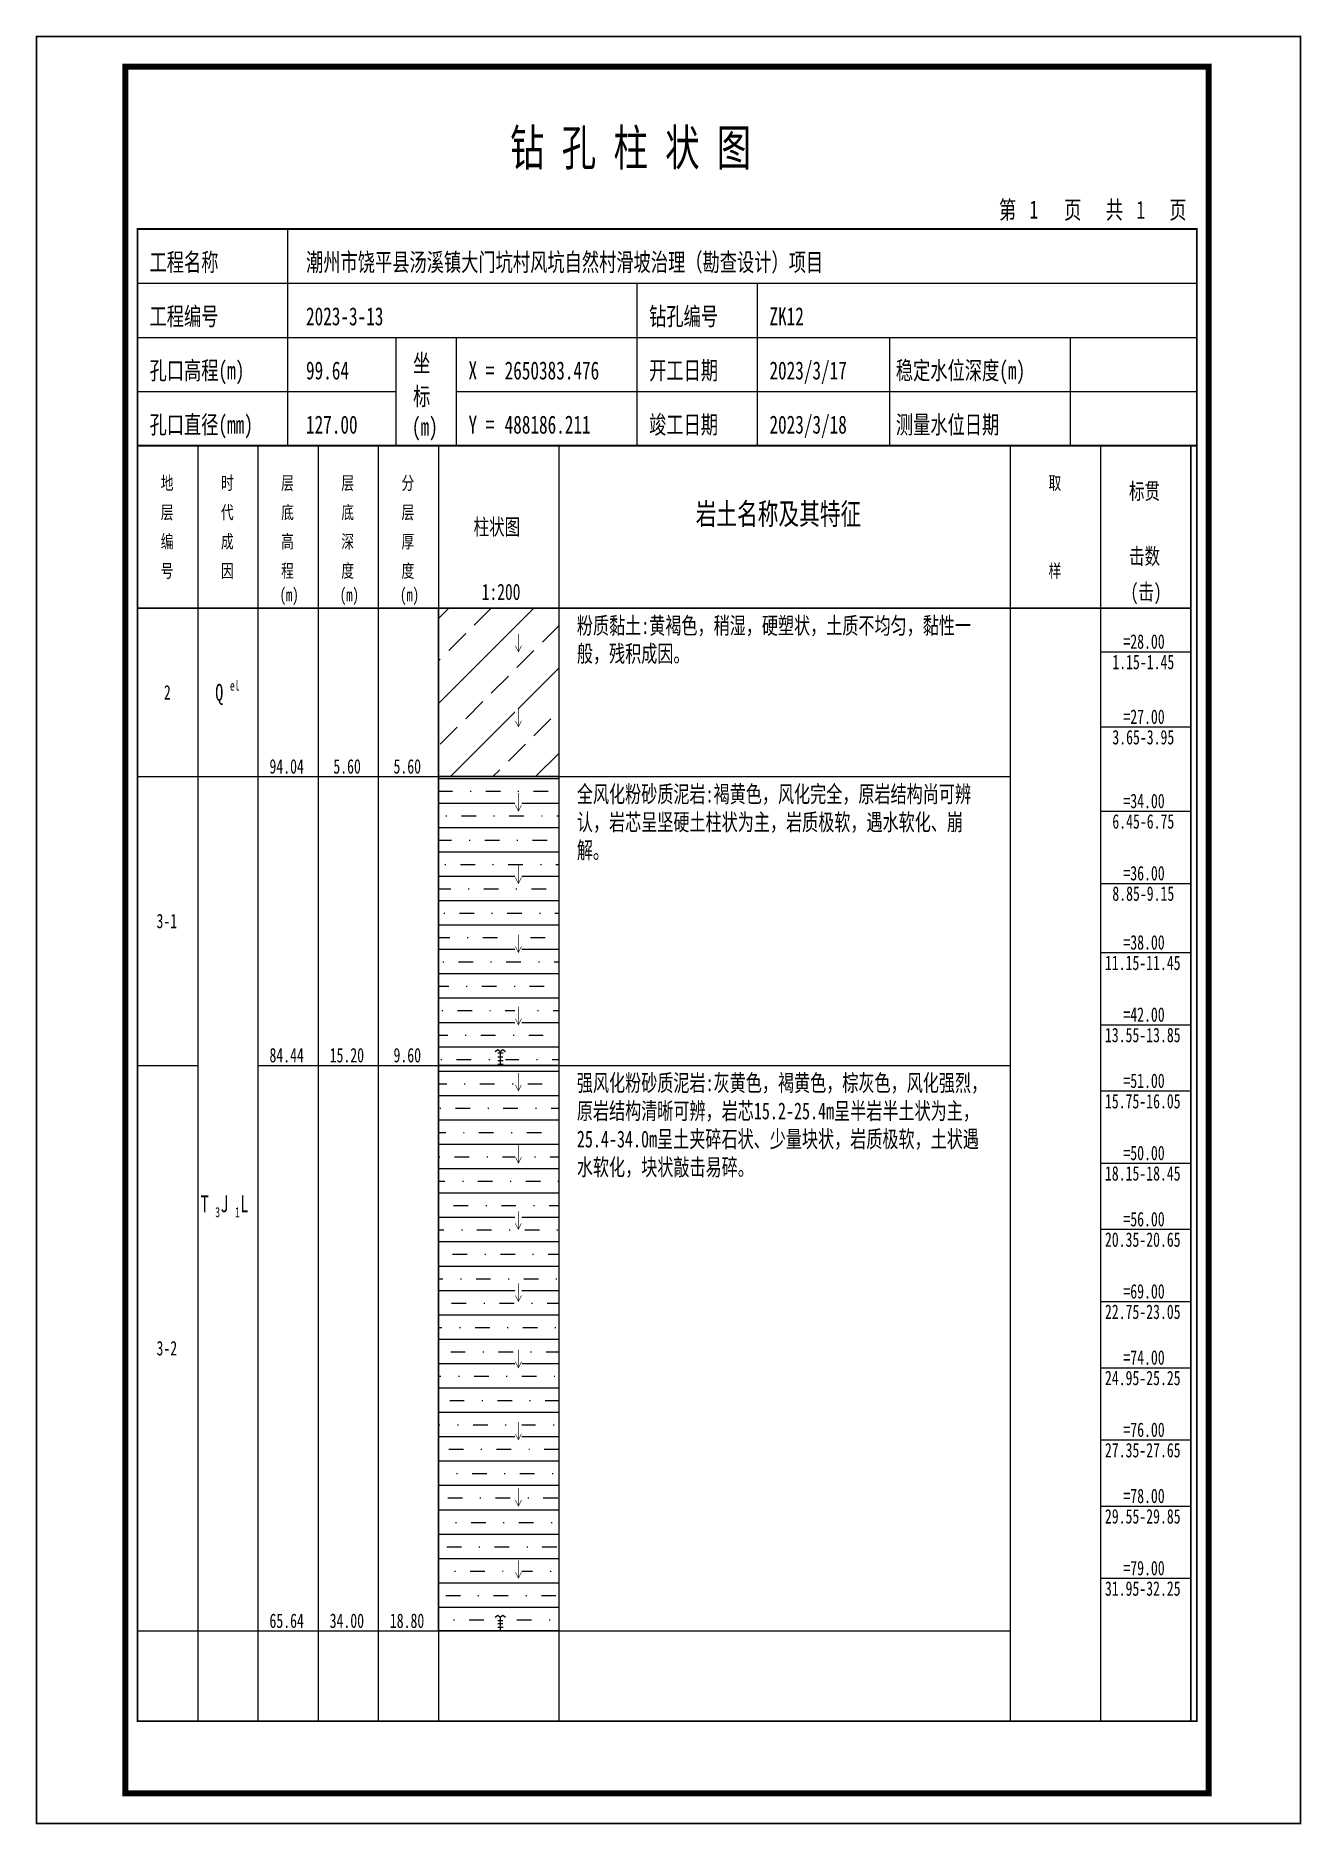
# Model space of a CAD drawing. Extents: x -17 to 4273, y -202 to 95.
# Drawn here: x 2788.1 to 2998.4, y -202.1 to 95.1 of the extents above; entities that cross this region are included whole.
import ezdxf
from ezdxf.enums import TextEntityAlignment as Align

# ---------------------------------------------------------------- set-up
doc = ezdxf.new("R2010")
doc.units = 0
doc.header["$MEASUREMENT"] = 0
doc.linetypes.add('DASHDOTX2', pattern=[2, 1, -0.5, 0, -0.5])
for name, color, linetype in [('GICAD_POUMIAN', 7, 'Continuous'), ('ZZT_BGBJ', 7, 'Continuous'), ('ZZT_FHD', 7, 'Continuous'), ('ZZT_TC', 7, 'Continuous')]:
    doc.layers.add(name, color=color, linetype=linetype)
doc.styles.add('BODYCONTENT', font='simfang.ttf', dxfattribs={"width": 0.7, "height": 2.8})
doc.styles.add('BODYTITLE', font='simfang.ttf', dxfattribs={"width": 0.7, "height": 3.6})
doc.styles.add('标注栏-第一列', font='', dxfattribs={"width": 0.7, "height": 3})
doc.styles.get('标注栏-第一列').set_extended_font_data('SimSun')
pattern_1 = [(0, (0, 0), (0, 4.05), []), (0, (3.24, 1.944), (4.05, 4.05), [0.162, -2.43, 2.43, -2.916])]

msp = doc.modelspace()

# ---------------------------------------------------------------- texts
at = {"layer": 'ZZT_TC', "color": 7, "style": 'BODYTITLE', "width": 0.7}
for s, height, p in [('地', 2.21, (2808.87, 19.03)), ('时', 2.21, (2818.87, 19.03)), ('层', 2.21, (2828.87, 19.03)), ('层', 2.21, (2838.87, 19.03)), ('分', 2.21, (2848.87, 19.03)), ('取', 2.21, (2956.37, 19.03)), ('标贯', 2.7, (2969.74, 17.28)), ('岩土名称及其特征', 3.6, (2897.75, 12.78)), ('层', 2.21, (2808.87, 14.16)), ('代', 2.21, (2818.87, 14.16)), ('底', 2.21, (2828.87, 14.16)), ('底', 2.21, (2838.87, 14.16)), ('层', 2.21, (2848.87, 14.16)), ('柱状图', 2.7, (2860.85, 11.34)), ('编', 2.21, (2808.87, 9.3)), ('成', 2.21, (2818.87, 9.3)), ('高', 2.21, (2828.87, 9.3)), ('深', 2.21, (2838.87, 9.3)), ('厚', 2.21, (2848.87, 9.3)), ('击数', 2.7, (2969.74, 6.48)), ('号', 2.21, (2808.87, 4.43)), ('因', 2.21, (2818.87, 4.43)), ('程', 2.21, (2828.87, 4.43)), ('度', 2.21, (2838.87, 4.43)), ('度', 2.21, (2848.87, 4.43)), ('样', 2.21, (2956.37, 4.43)), ('(m)', 2.213, (2828.62, 0.44)), ('(m)', 2.213, (2838.62, 0.44)), ('(m)', 2.213, (2848.62, 0.44)), ('1:200', 2.7, (2862.2, 0.54)), ('(击)', 2.7, (2970, 0.54))]:
    msp.add_text(s, height=height, dxfattribs=at).set_placement(p, align=Align.BOTTOM_LEFT)
at = {"layer": 'ZZT_TC', "color": 7, "style": 'BODYCONTENT', "width": 0.7}
for s, height, p in [('=28.00', 2.4, (2968.81, -6.75)), ('1.15-1.45', 2.4, (2966.97, -10.15)), ('2', 2.4, (2809.39, -15.2)), ('Q', 2.8, (2817.92, -15.4)), ('el', 1.68, (2820.36, -13.72)), ('=27.00', 2.4, (2968.81, -19.25)), ('3.65-3.95', 2.4, (2966.97, -22.65)), ('94.04', 2.4, (2826.93, -27.5)), ('5.60', 2.4, (2837.54, -27.5)), ('5.60', 2.4, (2847.54, -27.5)), ('=34.00', 2.4, (2968.81, -33.25)), ('6.45-6.75', 2.4, (2966.97, -36.65)), ('=36.00', 2.4, (2968.81, -45.25)), ('8.85-9.15', 2.4, (2966.97, -48.65)), ('3-1', 2.4, (2808.16, -53.2)), ('=38.00', 2.4, (2968.81, -56.75)), ('11.15-11.45', 2.4, (2965.74, -60.15)), ('=42.00', 2.4, (2968.81, -68.75)), ('13.55-13.85', 2.4, (2965.74, -72.15)), ('84.44', 2.4, (2826.93, -75.5)), ('84.44', 2.4, (2826.93, -75.5)), ('15.20', 2.4, (2836.93, -75.5)), ('15.20', 2.4, (2836.93, -75.5)), ('9.60', 2.4, (2847.54, -75.5)), ('=51.00', 2.4, (2968.81, -79.75)), ('15.75-16.05', 2.4, (2965.74, -83.15)), ('=50.00', 2.4, (2968.81, -91.75)), ('18.15-18.45', 2.4, (2965.74, -95.15)), ('T', 2.8, (2815.49, -100.4)), ('J', 2.8, (2818.78, -100.4)), ('L', 2.8, (2822.08, -100.4)), ('3', 1.68, (2817.92, -101.24)), ('1', 1.68, (2821.22, -101.24)), ('=56.00', 2.4, (2968.81, -102.75)), ('20.35-20.65', 2.4, (2965.74, -106.15)), ('=69.00', 2.4, (2968.81, -114.75)), ('22.75-23.05', 2.4, (2965.74, -118.15)), ('3-2', 2.4, (2808.16, -124.2)), ('=74.00', 2.4, (2968.81, -125.75)), ('24.95-25.25', 2.4, (2965.74, -129.15)), ('=76.00', 2.4, (2968.81, -137.75)), ('27.35-27.65', 2.4, (2965.74, -141.15)), ('=78.00', 2.4, (2968.81, -148.75)), ('29.55-29.85', 2.4, (2965.74, -152.15)), ('=79.00', 2.4, (2968.81, -160.75)), ('31.95-32.25', 2.4, (2965.74, -164.15)), ('65.64', 2.4, (2826.93, -169.5)), ('34.00', 2.4, (2836.93, -169.5)), ('18.80', 2.4, (2846.93, -169.5))]:
    msp.add_text(s, height=height, dxfattribs=at).set_placement(p)
at = {"layer": 'ZZT_TC', "color": 7, "char_height": 2.8, "width": 69, "attachment_point": 1, "style": 'BODYCONTENT'}
for s, insert in [('粉质黏土:黄褐色，稍湿，硬塑状，土质不均匀，黏性一般，残积成因。', (2878, -1.5)), ('全风化粉砂质泥岩:褐黄色，风化完全，原岩结构尚可辨认，岩芯呈坚硬土柱状为主，岩质极软，遇水软化、崩解。', (2878, -29.5)), ('强风化粉砂质泥岩:灰黄色，褐黄色，棕灰色，风化强烈，原岩结构清晰可辨，岩芯15.2-25.4m呈半岩半土状为主，25.4-34.0m呈土夹碎石状、少量块状，岩质极软，土状遇水软化，块状敲击易碎。', (2878, -77.5))]:
    msp.add_mtext(s, dxfattribs=dict(at, insert=insert))

# ---------------------------------------------------------------- blocks, each defined once
blk = doc.blocks.new('FH_QUAN_C')
blk.add_wipeout([(0, 0), (1.13, 0), (1.13, 1.61), (0, 1.61)])
at = {"layer": 'GICAD_POUMIAN', "color": 1}
for p, q in [((0, 1.4), (0.28, 1.61)), ((0.28, 1.61), (0.56, 1.41)), ((0.28, 1.26), (0.86, 1.26)), ((0.28, 0.41), (0.86, 0.41)), ((0.29, 0.81), (0.84, 0.81)), ((0.56, 1.41), (0.84, 1.61)), ((0.56, 1.41), (0.56, 0)), ((0.84, 1.61), (1.13, 1.4)), ((0.28, 0), (0.86, 0))]:
    blk.add_line(p, q, dxfattribs=at)
blk = doc.blocks.new('FH_QIANG_C')
blk.add_wipeout([(0, 0), (1.13, 0), (1.13, 1.61), (0, 1.61)])
at = {"layer": 'GICAD_POUMIAN', "color": 1}
for p, q in [((0, 1.4), (0.28, 1.61)), ((0.28, 1.61), (0.56, 1.41)), ((0.28, 0.28), (0.86, 0.28)), ((0.29, 1.02), (0.84, 1.02)), ((0.29, 0.68), (0.84, 0.68)), ((0.56, 1.41), (0.84, 1.61)), ((0.56, 1.41), (0.56, 0)), ((0.84, 1.61), (1.13, 1.4))]:
    blk.add_line(p, q, dxfattribs=at)
blk = doc.blocks.new('zztSLbg')
blk.add_wipeout([(-0.05, -0.11), (1.04, -0.11), (1.04, 3), (-0.05, 3)])
at = {"color": 1, "const_width": 0.1}
for points in [[(0.5, 3), (0.5, 0)], [(0, 1), (0.5, 0), (1, 1)]]:
    blk.add_lwpolyline(points, dxfattribs=at)
blk = doc.blocks.new('block12', base_point=(16.77, 229))
for p, q in [((41.77, 229), (41.77, 265)), ((16.77, 256), (192.77, 256)), ((99.77, 229), (99.77, 256)), ((119.77, 229), (119.77, 256)), ((16.77, 247), (192.77, 247)), ((59.77, 229), (59.77, 247)), ((69.77, 229), (69.77, 247)), ((141.77, 229), (141.77, 247)), ((171.77, 229), (171.77, 247)), ((16.77, 238), (59.77, 238)), ((69.77, 238), (192.77, 238))]:
    blk.add_line(p, q)
for points, const_width in [([(0, 0), (210, 0), (210, 297), (0, 297)], 0.25), ([(14.77, 5), (194.77, 5), (194.77, 292), (14.77, 292)], 1), ([(16.77, 265), (192.77, 265), (192.77, 17), (16.77, 17)], 0.3)]:
    blk.add_lwpolyline(points, close=True, dxfattribs=dict(const_width=const_width))
at = {"const_width": 0.3}
blk.add_lwpolyline([(16.77, 229), (192.77, 229)], dxfattribs=at)
at = {"style": '标注栏-第一列', "width": 0.7}
for s, height, p in [('钻 孔 柱 状 图', 6, (78.67, 275.54)), ('第', 3, (159.9, 266.7)), (' 1', 3, (163.55, 266.75)), ('页', 3, (170.73, 266.7)), ('共', 3, (177.65, 266.7)), (' 1', 3, (181.31, 266.7)), ('页', 3, (188.21, 266.7)), ('工程名称', 3, (18.77, 258)), ('潮州市饶平县汤溪镇大门坑村风坑自然村滑坡治理（勘查设计）项目', 3, (44.77, 258)), ('工程编号', 3, (18.77, 249)), ('2023-3-13', 3, (44.77, 249)), ('钻孔编号', 3, (101.77, 249)), ('ZK12', 3, (121.77, 249)), ('坐', 3, (62.56, 241.24)), ('孔口高程(m)', 3, (18.77, 240)), ('99.64', 3, (44.77, 240)), ('X =', 3, (71.77, 240)), ('2650383.476', 3, (77.77, 240)), ('开工日期', 3, (101.77, 240)), ('2023/3/17', 3, (121.77, 240)), ('稳定水位深度(m)', 3, (142.77, 240)), ('标', 3, (62.56, 235.7)), ('孔口直径(mm)', 3, (18.77, 231)), ('127.00', 3, (44.77, 231)), ('(m) ', 3, (62.37, 230.65)), ('Y =', 3, (71.77, 231)), ('488186.211', 3, (77.77, 231)), ('竣工日期', 3, (101.77, 231)), ('2023/3/18', 3, (121.77, 231)), ('测量水位日期', 3, (142.77, 231))]:
    blk.add_text(s, height=height, dxfattribs=at).set_placement(p)

# ---------------------------------------------------------------- hatches: boundary and pattern name
at = {"layer": 'ZZT_TC'}
h = msp.add_hatch(dxfattribs=at)
h.set_pattern_fill('GKFZNT', color=256, style=0)
h.set_pattern_definition([(45, (0, 0), (-7.071068, 7.071068), []), (45, (7.071, 0), (-7.071068, 7.071068), [4, -2])])
h.paths.add_polyline_path([(2855, 0), (2875, 0), (2875, -28), (2855, -28)], flags=0)
h = msp.add_hatch(dxfattribs=at)
h.set_pattern_fill('GKFSZNY', color=256, style=0)
h.set_pattern_definition(pattern_1)
h.paths.add_polyline_path([(2855, -28), (2875, -28), (2875, -76), (2855, -76)], flags=0)

# ---------------------------------------------------------------- linework, layer by layer
at = {"layer": 'ZZT_FHD', "linetype": 'DASHDOTX2'}
msp.add_line((2855, -28), (2875, -28), dxfattribs=at)
at = {"layer": 'ZZT_TC'}
for p, q in [((2805, 27), (2805, -185)), ((2815, 27), (2815, -185)), ((2825, 27), (2825, -185)), ((2835, 27), (2835, -185)), ((2845, 27), (2845, -185)), ((2855, 27), (2855, -185)), ((2875, 27), (2875, -185)), ((2950, 27), (2950, -185)), ((2965, 27), (2965, -185)), ((2980, 27), (2980, -185)), ((2965, -7.25), (2980, -7.25)), ((2965, -19.75), (2980, -19.75)), ((2805, -28), (2815, -28)), ((2815, -28), (2825, -28)), ((2825, -28), (2835, -28)), ((2835, -28), (2845, -28)), ((2845, -28), (2855, -28)), ((2875, -28), (2950, -28)), ((2965, -33.75), (2980, -33.75)), ((2965, -45.75), (2980, -45.75)), ((2965, -57.25), (2980, -57.25)), ((2965, -69.25), (2980, -69.25)), ((2805, -76), (2815, -76)), ((2825, -76), (2835, -76)), ((2825, -76), (2835, -76)), ((2835, -76), (2845, -76)), ((2835, -76), (2845, -76)), ((2845, -76), (2855, -76)), ((2875, -76), (2950, -76)), ((2965, -80.25), (2980, -80.25)), ((2965, -92.25), (2980, -92.25)), ((2965, -103.25), (2980, -103.25)), ((2965, -115.25), (2980, -115.25)), ((2965, -126.25), (2980, -126.25)), ((2965, -138.25), (2980, -138.25)), ((2965, -149.25), (2980, -149.25)), ((2965, -161.25), (2980, -161.25)), ((2805, -170), (2815, -170)), ((2815, -170), (2825, -170)), ((2825, -170), (2835, -170)), ((2835, -170), (2845, -170)), ((2845, -170), (2855, -170)), ((2855, -170), (2875, -170)), ((2875, -170), (2950, -170))]:
    msp.add_line(p, q, dxfattribs=at)
at = {"layer": 'ZZT_TC', "color": 7, "const_width": 0.3}
msp.add_lwpolyline([(2805, 0), (2980, 0)], dxfattribs=at)
at = {"layer": 'ZZT_TC'}
for points in [[(2855, 0), (2875, 0), (2875, -28), (2855, -28)], [(2855, -28), (2875, -28), (2875, -76), (2855, -76)]]:
    msp.add_lwpolyline(points, close=True, dxfattribs=at)

msp.set_redraw_order([(e.dxf.handle, doc.entitydb.next_handle()) for e in msp.query("TEXT MTEXT ATTDEF DIMENSION ARC_DIMENSION")])  # texts and dimensions are drawn at this point

# ---------------------------------------------------------------- next in the draw order: block references
at = {"layer": 'ZZT_BGBJ'}
for p in [(2867.79, -7.25), (2867.79, -19.75), (2867.79, -33.75), (2867.79, -45.75), (2867.79, -57.25), (2867.79, -69.25)]:
    msp.add_blockref('zztSLbg', p, dxfattribs=at)
at = {"layer": 'ZZT_FHD', "linetype": 'DASHDOTX2', "xscale": 1.5, "yscale": 1.5}
msp.add_blockref('FH_QUAN_C', (2864.44, -75.8), dxfattribs=at)

# ---------------------------------------------------------------- next in the draw order: hatches: boundary and pattern name
at = {"layer": 'ZZT_TC'}
h = msp.add_hatch(dxfattribs=at)
h.set_pattern_fill('GKFSZNY', color=256, style=0)
h.set_pattern_definition(pattern_1)
h.paths.add_polyline_path([(2855, -76), (2875, -76), (2875, -170), (2855, -170)], flags=0)

# ---------------------------------------------------------------- next in the draw order: linework, layer by layer
at = {"layer": 'ZZT_FHD', "linetype": 'DASHDOTX2'}
msp.add_line((2855, -76), (2875, -76), dxfattribs=at)
at = {"layer": 'ZZT_TC'}
msp.add_lwpolyline([(2855, -76), (2875, -76), (2875, -170), (2855, -170)], close=True, dxfattribs=at)

# ---------------------------------------------------------------- next in the draw order: block references
at = {"layer": 'ZZT_BGBJ'}
for p in [(2867.79, -80.25), (2867.79, -92.25), (2867.79, -103.25), (2867.79, -115.25), (2867.79, -126.25), (2867.79, -138.25), (2867.79, -149.25), (2867.79, -161.25)]:
    msp.add_blockref('zztSLbg', p, dxfattribs=at)
at = {"layer": 'ZZT_FHD', "linetype": 'DASHDOTX2', "xscale": 1.5, "yscale": 1.5}
msp.add_blockref('FH_QIANG_C', (2864.44, -169.8), dxfattribs=at)

# ---------------------------------------------------------------- next in the draw order: linework, layer by layer
at = {"layer": 'ZZT_FHD', "linetype": 'DASHDOTX2'}
msp.add_line((2855, -170), (2875, -170), dxfattribs=at)
at = {"layer": 'ZZT_TC', "color": 7, "const_width": 0.3, "flags": 128}
msp.add_lwpolyline([(2805, 27), (2980, 27), (2980, -185), (2805, -185)], close=True, dxfattribs=at)

# ---------------------------------------------------------------- next in the draw order: block references
at = {"layer": 'ZZT_TC'}
msp.add_blockref('block12', (2805, 27), dxfattribs=at)

doc.saveas('drawing.dxf')
